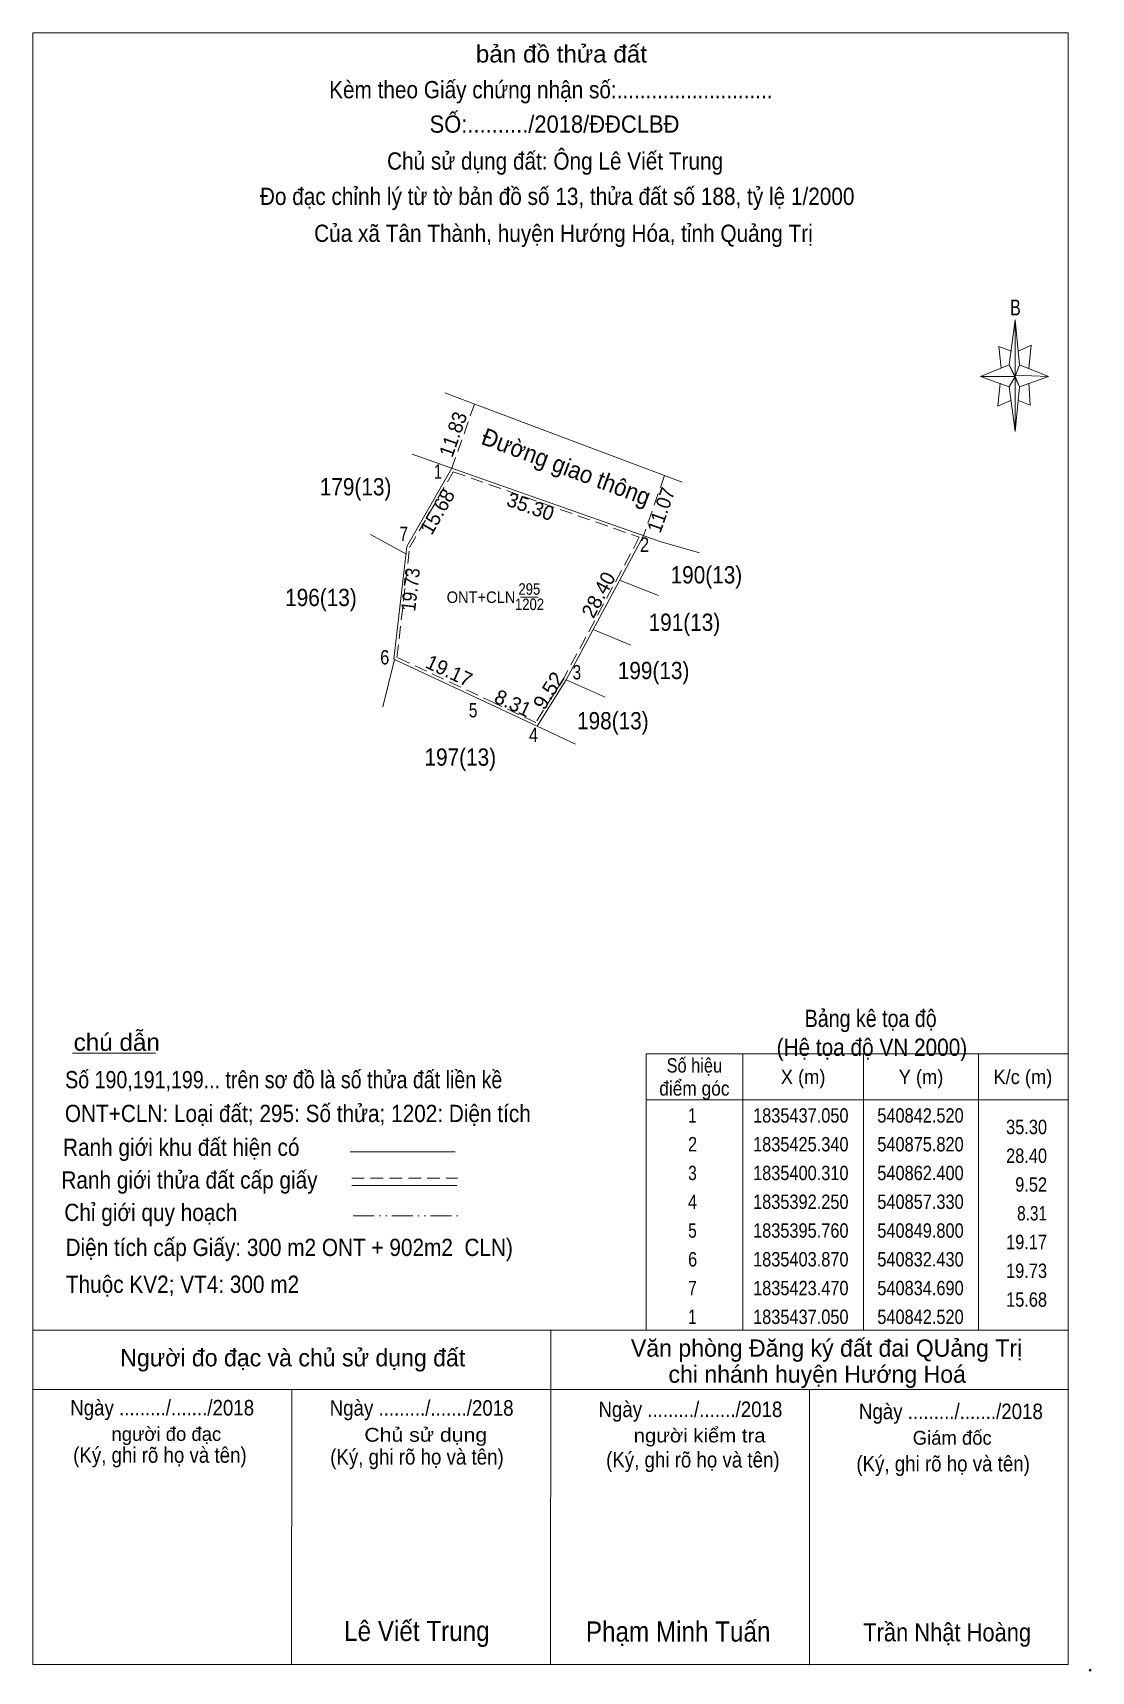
# Model space of a CAD drawing. Header units: metres. Extents: x 540077 to 540954, y 1835219 to 1835513.
# Drawn here: x 540769.7 to 540953.7, y 1835228 to 1835512.8 of the extents above; entities that cross this region are included whole.
import ezdxf
from ezdxf.enums import TextEntityAlignment as Align

# ---------------------------------------------------------------- set-up
doc = ezdxf.new("R2010")
doc.units = ezdxf.units.M
doc.header["$LTSCALE"] = 0.73
doc.header["$PDMODE"] = 32
doc.header["$PDSIZE"] = 0.365
doc.linetypes.add('DASH_DOUBLE_DOT', pattern=[9.2, 5, -1.2, 0.3, -1.2, 0.3, -1.2])
doc.linetypes.add('MEDIUM_DASHED', pattern=[4.5, 3, -1.5])
doc.layers.add('2', color=7, linetype='Continuous', lineweight=13)

msp = doc.modelspace()

# ---------------------------------------------------------------- texts
at = {"layer": '2'}
for s, height, width, p in [('bản đồ thửa đất', 3, 1.05, (540861.56, 1835507.58)), ('Kèm theo Giấy chứng nhận số:...........................', 3, 0.9, (540859.72, 1835501.36)), ('SỐ:........../2018/ĐĐCLBĐ', 3, 0.95, (540860.355, 1835495.38)), ('Chủ sử dụng đất: Ông Lê Viết Trung', 3, 0.9, (540860.46, 1835488.96)), ('Đo đạc chỉnh lý từ tờ bản đồ số 13, thửa đất số 188, tỷ lệ 1/2000 ', 3, 0.9, (540861.325, 1835482.82)), ('Của xã Tân Thành, huyện Hướng Hóa, tỉnh Quảng Trị', 3, 0.9, (540861.915, 1835476.4)), ('B', 2.755, 0.75, (540940.48, 1835463.62)), ('179(13)', 3, 0.9, (540825.78, 1835432.34)), ('190(13)', 3, 0.9, (540886.76, 1835417.04)), ('196(13)', 3, 0.9, (540819.76, 1835413.1)), ('295', 2, 0.85, (540855.985, 1835415.07)), ('1202', 2, 0.85, (540856.015, 1835412.41)), ('191(13)', 3, 0.9, (540882.94, 1835408.79)), ('199(13)', 3, 0.9, (540877.58, 1835400.41)), ('198(13)', 3, 0.9, (540870.5, 1835391.68)), ('197(13)', 3, 0.9, (540843.98, 1835385.36)), ('Bảng kê tọa độ', 3, 0.85, (540915.32, 1835339.94)), ('chú dẫn', 3, 1.05, (540784.27, 1835335.8)), ('(Hệ tọa độ VN 2000)', 3, 0.9, (540915.53, 1835334.92)), ('Số hiệu', 2.5, 0.85, (540884.67, 1835332.02)), ('X (m)', 2.5, 0.95, (540903.57, 1835330.02)), ('Y (m)', 2.5, 0.95, (540924.065, 1835330.02)), ('K/c (m)', 2.5, 0.95, (540941.77, 1835330.02)), ('điểm góc', 2.5, 0.9, (540884.67, 1835328.02)), (' 1', 2.5, 0.75, (540883.965, 1835323.32)), ('1835437.050', 2.5, 0.85, (540903.17, 1835323.32)), ('540842.520', 2.5, 0.85, (540923.975, 1835323.32)), ('Ranh giới khu đất hiện có ', 3, 0.9, (540795.98, 1835317.54)), (' 2', 2.5, 0.85, (540883.97, 1835318.32)), ('1835425.340', 2.5, 0.85, (540903.17, 1835318.32)), ('540875.820', 2.5, 0.85, (540923.975, 1835318.32)), ('Ranh giới thửa đất cấp giấy', 3, 0.9, (540796.91, 1835311.86)), (' 3', 2.5, 0.8, (540883.97, 1835313.32)), ('1835400.310', 2.5, 0.85, (540903.17, 1835313.32)), ('540862.400', 2.5, 0.85, (540923.975, 1835313.32)), ('Chỉ giới quy hoạch', 3, 0.9, (540790.19, 1835306.22)), (' 4', 2.5, 0.85, (540883.965, 1835308.32)), ('1835392.250', 2.5, 0.85, (540903.17, 1835308.32)), ('540857.330', 2.5, 0.85, (540923.975, 1835308.32)), (' 5', 2.5, 0.8, (540883.97, 1835303.32)), ('1835395.760', 2.5, 0.85, (540903.17, 1835303.32)), ('540849.800', 2.5, 0.85, (540923.975, 1835303.32)), (' 6', 2.5, 0.85, (540883.97, 1835298.32)), ('1835403.870', 2.5, 0.85, (540903.17, 1835298.32)), ('540832.430', 2.5, 0.85, (540923.975, 1835298.32)), (' 7', 2.5, 0.8, (540883.97, 1835293.32)), ('1835423.470', 2.5, 0.85, (540903.17, 1835293.32)), ('540834.690', 2.5, 0.85, (540923.975, 1835293.32)), (' 1', 2.5, 0.75, (540883.965, 1835288.32)), ('1835437.050', 2.5, 0.85, (540903.17, 1835288.32)), ('540842.520', 2.5, 0.85, (540923.975, 1835288.32)), ('Ngày ........./......./2018', 2.7, 0.9, (540792.16, 1835272.42)), ('Ngày ........./......./2018', 2.7, 0.9, (540837.26, 1835272.38)), ('Ngày ........./......./2018', 2.7, 0.9, (540883.98, 1835272.14)), ('Ngày ........./......./2018', 2.7, 0.9, (540929.26, 1835271.78)), ('Chủ sử dụng', 2.4, 1.15, (540837.98, 1835267.86)), ('người kiểm tra', 2.4, 1.1, (540885.58, 1835267.74)), ('(Ký, ghi rõ họ và tên)', 2.7, 0.9, (540791.77, 1835264.2)), ('(Ký, ghi rõ họ và tên)', 2.7, 0.9, (540836.45, 1835263.88)), ('(Ký, ghi rõ họ và tên)', 2.7, 0.9, (540884.41, 1835263.38)), ('(Ký, ghi rõ họ và tên)', 2.7, 0.9, (540927.91, 1835262.7)), ('Lê Viết Trung', 3.5, 0.9, (540836.44, 1835233.22)), ('Phạm Minh Tuấn', 3.5, 0.9, (540881.85, 1835233.12)), ('Trần Nhật Hoàng', 3.16, 0.9, (540928.61, 1835233.16))]:
    msp.add_text(s, height=height, dxfattribs=dict(at, width=width)).set_placement(p, align=Align.CENTER)
for s, height, rotation, width, p in [('11.83', 2.5, 70.6, 0.95, (540843.9111, 1835442.5398)), ('Đường giao thông', 3, 339.397, 0.95, (540861.8722, 1835435.9077)), ('11.07', 2.5, 70.632, 0.95, (540880.066, 1835429.3904)), ('19.73', 2.5, 83.422, 0.9, (540836.5645, 1835415.8318)), ('9.52', 2.5, 57.829, 1.05, (540860.395, 1835397.7544))]:
    msp.add_text(s, height=height, rotation=rotation, dxfattribs=dict(at, width=width)).set_placement(p, align=Align.CENTER)
for s, height, width, p in [(' 1', 2.5, 0.75, (540840.8, 1835435.23)), (' 7', 2.5, 0.8, (540834.9, 1835424.41)), (' 2', 2.5, 0.85, (540876.8, 1835422.53)), ('ONT+CLN', 2, 0.95, (540853.55, 1835413.64)), (' 6', 2.5, 0.85, (540831.64, 1835402.96)), (' 3', 2.5, 0.8, (540864.99, 1835400.36)), (' 5', 2.5, 0.8, (540846.95, 1835393.76)), (' 4', 2.5, 0.85, (540857.5, 1835389.49)), ('35.30', 2.5, 0.85, (540945.97, 1835321.32)), ('28.40', 2.5, 0.85, (540945.97, 1835316.32)), ('9.52', 2.5, 0.85, (540945.97, 1835311.32)), ('8.31', 2.5, 0.8, (540945.97, 1835306.32)), ('19.17', 2.5, 0.85, (540945.97, 1835301.32)), ('19.73', 2.5, 0.85, (540945.97, 1835296.32)), ('15.68', 2.5, 0.85, (540945.97, 1835291.32))]:
    msp.add_text(s, height=height, dxfattribs=dict(at, width=width)).set_placement(p, align=Align.RIGHT)
for s, rotation, p in [('15.68', 60.033, (540841.081, 1835428.8906)), ('35.30', 340.626, (540855.7753, 1835429.2313)), ('28.40', 61.802, (540869.1017, 1835414.4793)), ('19.17', 334.972, (540841.5262, 1835400.7169)), ('8.31', 335.008, (540852.6119, 1835395.094))]:
    msp.add_text(s, height=2.5, rotation=rotation, dxfattribs=at).set_placement(p, align=Align.CENTER)
for s, width, p in [('Số 190,191,199... trên sơ đồ là số thửa đất liền kề', 0.85, (540775.3, 1835329.29)), ('ONT+CLN: Loại đất; 295: Số thửa; 1202: Diện tích', 0.9, (540775.25, 1835323.42)), ('Diện tích cấp Giấy: 300 m2 ONT + 902m2  CLN)', 0.9, (540775.37, 1835300.14)), ('Thuộc KV2; VT4: 300 m2', 0.9, (540775.43, 1835293.73))]:
    msp.add_text(s, height=3, dxfattribs=dict(at, width=width)).set_placement(p)
for s, height, p in [('Người đo đạc và chủ sử dụng đất', 3, (540814.86, 1835280.96)), (' Văn phòng Đăng ký đất đai QUảng Trị', 3, (540907.09, 1835282.64)), ('chi nhánh huyện Hướng Hoá', 3, (540906.02, 1835278.1)), ('người đo đạc', 2.4, (540792.89, 1835268)), ('Giám đốc', 2.4, (540929.49, 1835267.34))]:
    msp.add_text(s, height=height, dxfattribs=at).set_placement(p, align=Align.CENTER)

# ---------------------------------------------------------------- linework, layer by layer
at = {"layer": '2'}
for p, q in [((540769.67, 1835229.15), (540769.67, 1835512.75)), ((540939.41, 1835455.03), (540940.41, 1835462.83)), ((540941.21, 1835455.03), (540946.21, 1835453.03)), ((540939.41, 1835451.23), (540934.41, 1835453.03)), ((540942.81, 1835451.83), (540943.01, 1835448.03)), ((540841.28, 1835450.16), (540845.59, 1835448.53)), ((540941.21, 1835451.23), (540940.41, 1835443.43)), ((540845.59, 1835448.53), (540868.52, 1835439.91)), ((540943.01, 1835448.03), (540941.01, 1835448.83)), ((540835.6, 1835439.48), (540846.1, 1835435.79)), ((540868.52, 1835439.91), (540882.53, 1835434.64)), ((540878.38, 1835424.44), (540846.1, 1835435.79)), ((540834.54, 1835422.17), (540828.39, 1835425.56)), ((540878.5, 1835424.4), (540885.56, 1835422.36)), ((540871.67, 1835417.6), (540878.43, 1835414.97)), ((540854.46, 1835414.63), (540857.5, 1835414.63)), ((540867.07, 1835409.02), (540873.63, 1835406.28)), ((540832.52, 1835403.83), (540830.54, 1835395.6)), ((540832.43, 1835403.87), (540843.84, 1835398.54)), ((540862.4, 1835400.31), (540857.33, 1835392.25)), ((540862.4, 1835400.31), (540869.18, 1835397.26)), ((540857.33, 1835392.25), (540864.03, 1835389.1)), ((540776.55, 1835335.4), (540791.03, 1835335.4)), ((540893.07, 1835335.27), (540893.07, 1835287.27)), ((540914.07, 1835335.27), (540914.07, 1835287.27)), ((540934.07, 1835335.27), (540934.07, 1835287.27)), ((540876.27, 1835327.27), (540949.67, 1835327.27)), ((540824.83, 1835318.26), (540843.11, 1835318.26)), ((540825.11, 1835312.4), (540843.39, 1835312.4)), ((540769.67, 1835287.27), (540949.67, 1835287.27)), ((540859.67, 1835229.07), (540859.71, 1835287.27)), ((540769.67, 1835276.95), (540949.67, 1835276.95)), ((540814.67, 1835229.11), (540814.71, 1835276.93)), ((540904.67, 1835229.03), (540904.71, 1835276.85)), ((540949.67, 1835229.15), (540769.67, 1835229.15))]:
    msp.add_line(p, q, dxfattribs=at)
at = {"layer": '2', "linetype": 'MEDIUM_DASHED'}
for p, q in [((540846.45, 1835448.21), (540842.52, 1835437.05)), ((540879.49, 1835435.78), (540875.82, 1835425.34)), ((540825.11, 1835313.64), (540843.51, 1835313.64))]:
    msp.add_line(p, q, dxfattribs=at)
at = {"layer": '2', "linetype": 'DASH_DOUBLE_DOT'}
msp.add_line((540825.37, 1835307.14), (540843.77, 1835307.14), dxfattribs=at)
at = {"layer": '2'}
for points in [[(540769.67, 1835512.75), (540949.67, 1835512.75), (540949.67, 1835229.15)], [(540939.81, 1835457.43), (540937.61, 1835458.23), (540938.01, 1835454.43)], [(540941.01, 1835457.43), (540943.21, 1835458.43), (540942.81, 1835454.43)], [(540940.41, 1835453.03), (540939.41, 1835455.03), (540934.41, 1835453.03)], [(540937.81, 1835451.83), (540937.41, 1835447.83), (540939.61, 1835448.83)], [(540940.41, 1835453.03), (540941.21, 1835451.23), (540946.21, 1835453.03)], [(540842.52, 1835437.05), (540834.69, 1835423.47), (540832.43, 1835403.87)], [(540843.84, 1835398.54), (540857.33, 1835392.25), (540862.4, 1835400.31), (540875.82, 1835425.34)]]:
    msp.add_lwpolyline(points, dxfattribs=at)
for points in [[(540940.41, 1835462.83), (540941.21, 1835455.03), (540940.41, 1835453.03)], [(540940.41, 1835453.03), (540934.41, 1835453.03), (540939.41, 1835455.03), (540941.21, 1835451.23), (540946.21, 1835453.03), (540940.41, 1835453.23)], [(540940.41, 1835453.03), (540940.41, 1835443.43), (540939.41, 1835451.23)], [(540876.27, 1835335.27), (540949.67, 1835335.27), (540949.67, 1835287.27), (540876.27, 1835287.27)]]:
    msp.add_lwpolyline(points, close=True, dxfattribs=at)
at = {"layer": '2', "linetype": 'MEDIUM_DASHED'}
msp.add_lwpolyline([(540842.75, 1835436.44), (540875.1, 1835425.06), (540861.97, 1835400.56), (540857.14, 1835392.89), (540850.01, 1835396.21), (540832.97, 1835404.17), (540835.17, 1835423.31)], close=True, dxfattribs=at)
at = {"layer": '2'}
msp.add_point((540953.47, 1835228.15), dxfattribs=at)

msp.set_redraw_order([(e.dxf.handle, doc.entitydb.next_handle()) for e in msp.query("TEXT MTEXT ATTDEF DIMENSION ARC_DIMENSION")])  # texts and dimensions are drawn at this point

doc.saveas('drawing.dxf')
